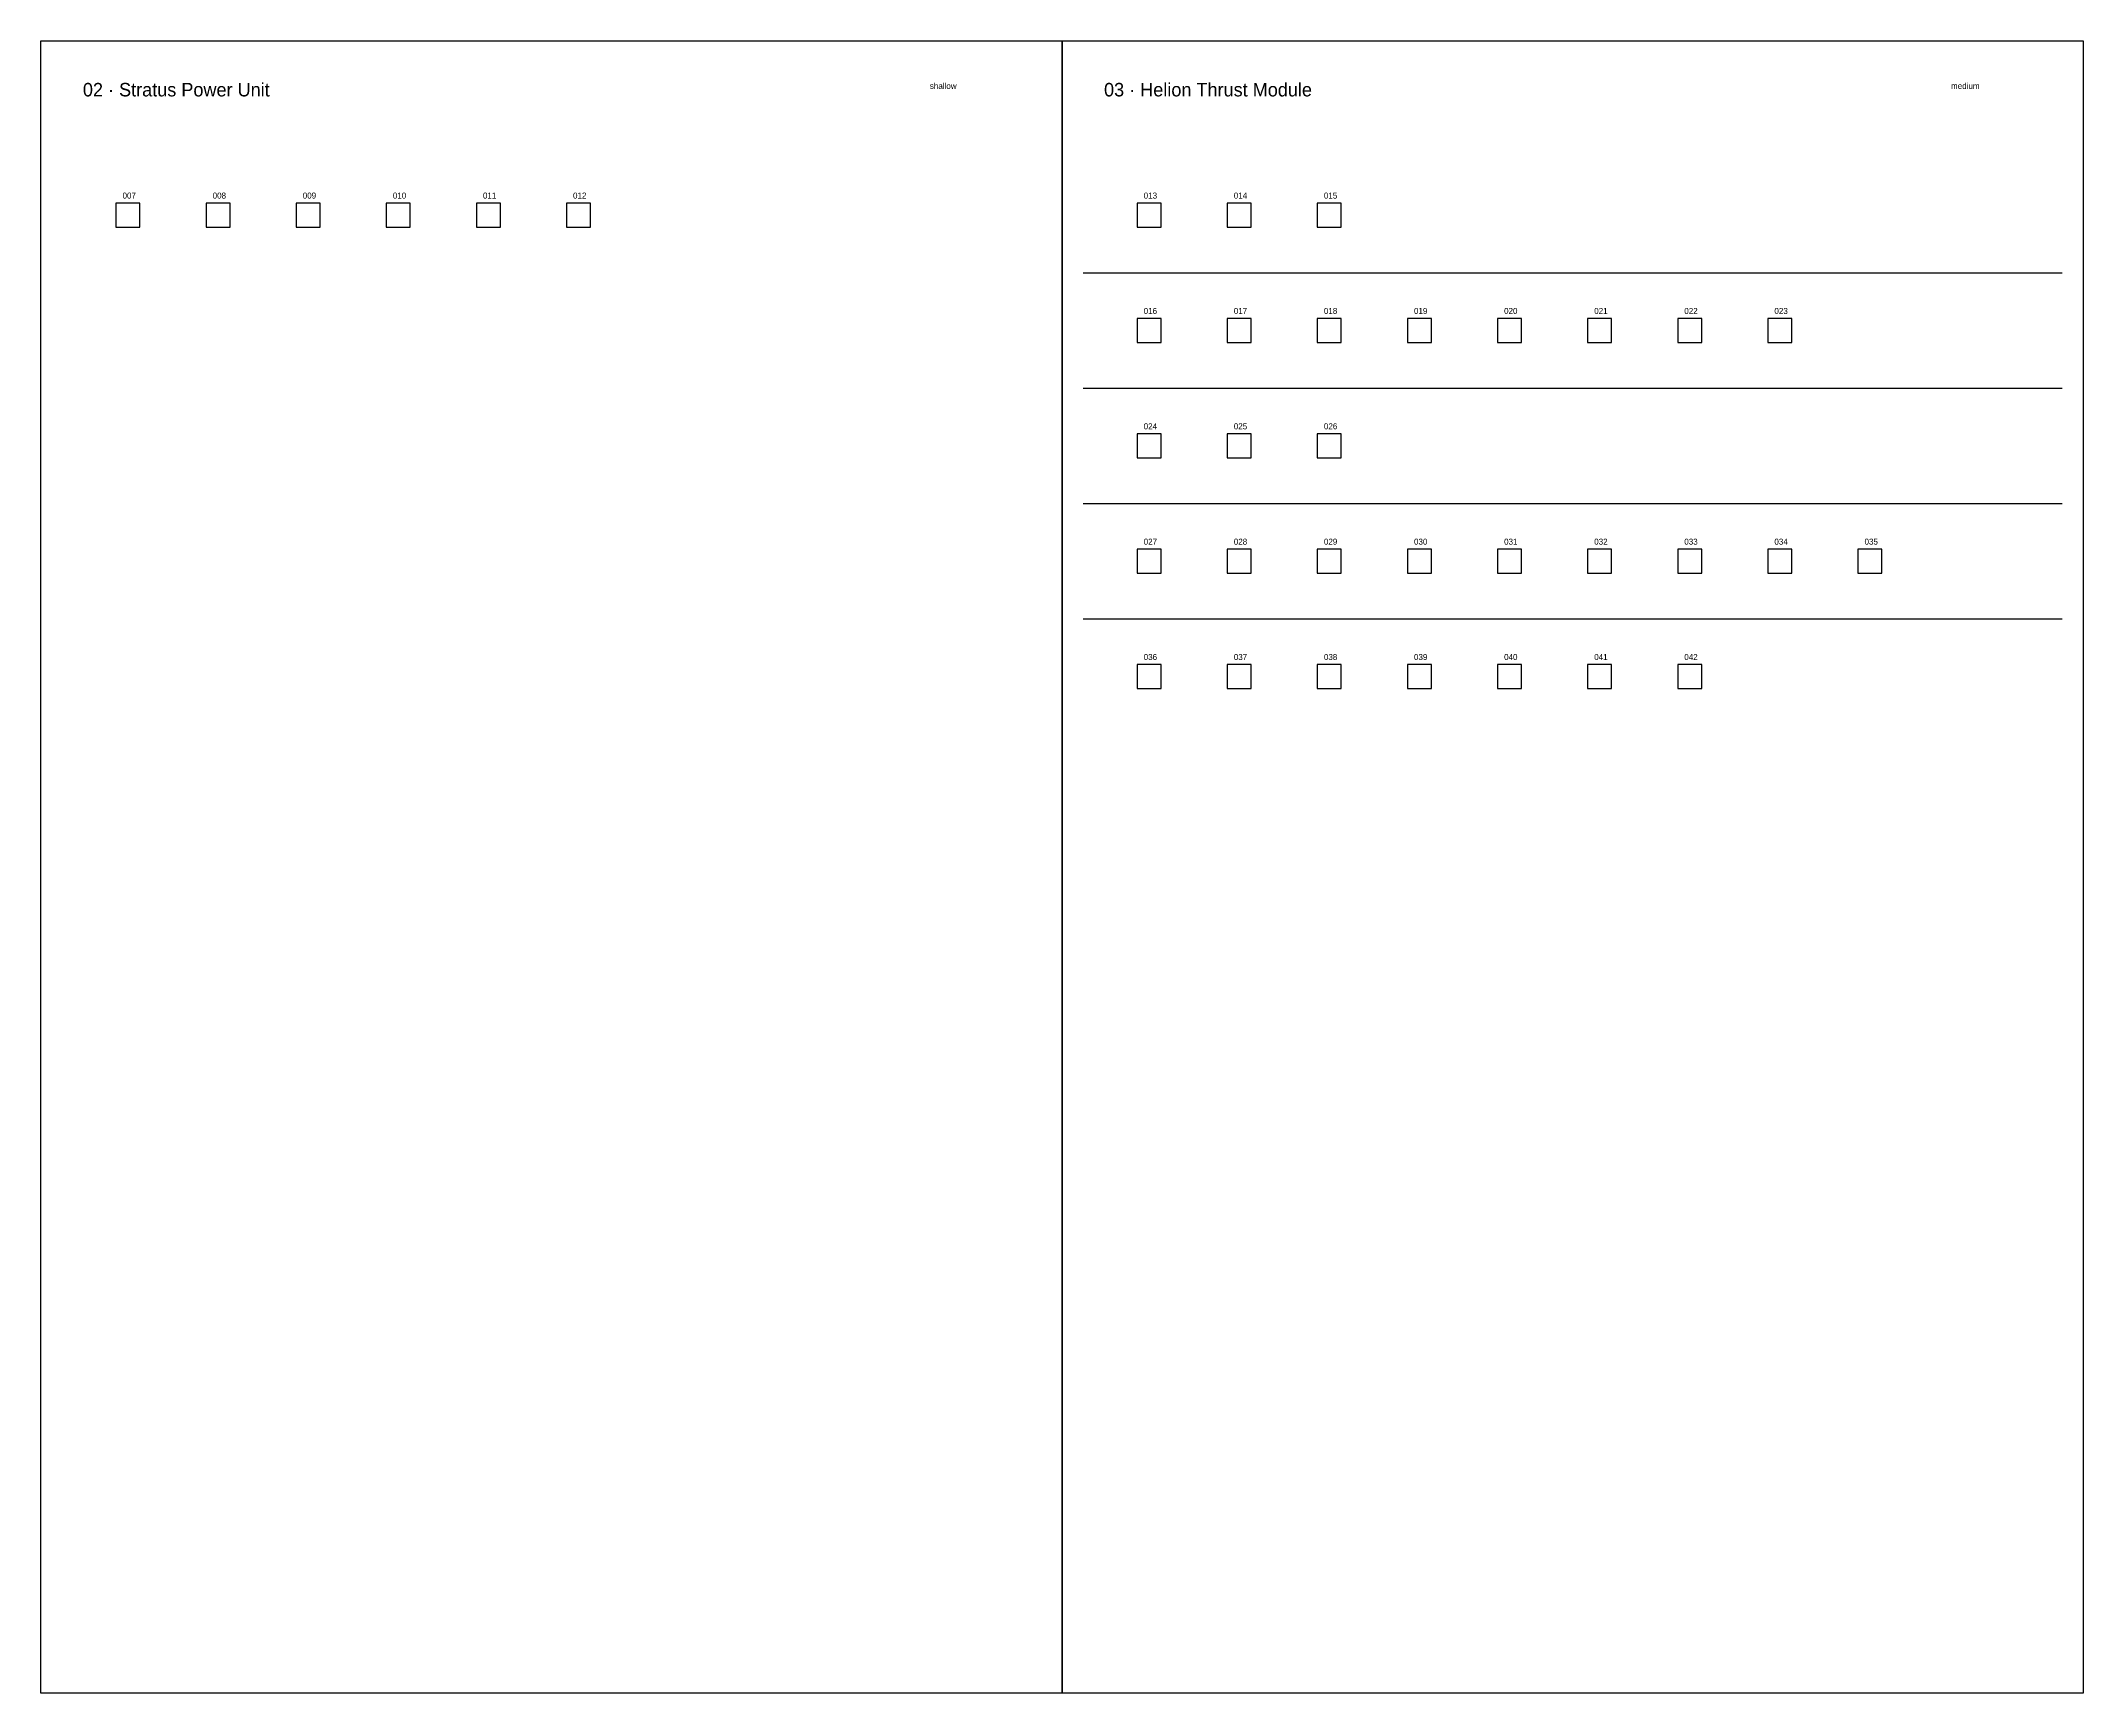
# Model space of a CAD drawing. Header units: metres. Extents: x 0 to 1360, y -2750 to 0.
# Drawn here: x 340 to 1020, y -550 to 0 of the extents above; entities that cross this region are included whole.
import ezdxf

# ---------------------------------------------------------------- set-up
doc = ezdxf.new("R2010")
doc.units = ezdxf.units.M
for name, color, linetype in [('FITTING', 5, 'Continuous'), ('SYS-BORDER', 8, 'Continuous'), ('SYS-DIVIDER', 253, 'Continuous'), ('SYS-NAME', 7, 'Continuous'), ('TEXT-SEQ', 3, 'Continuous')]:
    doc.layers.add(name, color=color, linetype=linetype)

msp = doc.modelspace()

# ---------------------------------------------------------------- texts
at = {"layer": 'SYS-DIVIDER'}
for s, p in [('shallow', (636, -16)), ('medium', (976, -16))]:
    msp.add_text(s, height=2, dxfattribs=at).set_placement(p)
at = {"layer": 'SYS-NAME'}
for s, p in [('02 · Stratus Power Unit', (354, -18.5)), ('03 · Helion Thrust Module', (694, -18.5))]:
    msp.add_text(s, height=4.5, dxfattribs=at).set_placement(p)
at = {"layer": 'TEXT-SEQ'}
for s, p in [('007', (367.2, -52.5)), ('008', (397.2, -52.5)), ('009', (427.2, -52.5)), ('010', (457.2, -52.5)), ('011', (487.2, -52.5)), ('012', (517.2, -52.5)), ('013', (707.2, -52.5)), ('014', (737.2, -52.5)), ('015', (767.2, -52.5)), ('016', (707.2, -90.9)), ('017', (737.2, -90.9)), ('018', (767.2, -90.9)), ('019', (797.2, -90.9)), ('020', (827.2, -90.9)), ('021', (857.2, -90.9)), ('022', (887.2, -90.9)), ('023', (917.2, -90.9)), ('024', (707.2, -129.3)), ('025', (737.2, -129.3)), ('026', (767.2, -129.3)), ('027', (707.2, -167.7)), ('028', (737.2, -167.7)), ('029', (767.2, -167.7)), ('030', (797.2, -167.7)), ('031', (827.2, -167.7)), ('032', (857.2, -167.7)), ('033', (887.2, -167.7)), ('034', (917.2, -167.7)), ('035', (947.2, -167.7)), ('036', (707.2, -206.1)), ('037', (737.2, -206.1)), ('038', (767.2, -206.1)), ('039', (797.2, -206.1)), ('040', (827.2, -206.1)), ('041', (857.2, -206.1)), ('042', (887.2, -206.1))]:
    msp.add_text(s, height=2, dxfattribs=at).set_placement(p)

# ---------------------------------------------------------------- linework, layer by layer
at = {"layer": 'FITTING'}
for points in [[(365, -62), (373, -62), (373, -54), (365, -54), (365, -62)], [(395, -62), (403, -62), (403, -54), (395, -54), (395, -62)], [(425, -62), (433, -62), (433, -54), (425, -54), (425, -62)], [(455, -62), (463, -62), (463, -54), (455, -54), (455, -62)], [(485, -62), (493, -62), (493, -54), (485, -54), (485, -62)], [(515, -62), (523, -62), (523, -54), (515, -54), (515, -62)], [(705, -62), (713, -62), (713, -54), (705, -54), (705, -62)], [(735, -62), (743, -62), (743, -54), (735, -54), (735, -62)], [(765, -62), (773, -62), (773, -54), (765, -54), (765, -62)], [(705, -100.4), (713, -100.4), (713, -92.4), (705, -92.4), (705, -100.4)], [(735, -100.4), (743, -100.4), (743, -92.4), (735, -92.4), (735, -100.4)], [(765, -100.4), (773, -100.4), (773, -92.4), (765, -92.4), (765, -100.4)], [(795, -100.4), (803, -100.4), (803, -92.4), (795, -92.4), (795, -100.4)], [(825, -100.4), (833, -100.4), (833, -92.4), (825, -92.4), (825, -100.4)], [(855, -100.4), (863, -100.4), (863, -92.4), (855, -92.4), (855, -100.4)], [(885, -100.4), (893, -100.4), (893, -92.4), (885, -92.4), (885, -100.4)], [(915, -100.4), (923, -100.4), (923, -92.4), (915, -92.4), (915, -100.4)], [(705, -138.8), (713, -138.8), (713, -130.8), (705, -130.8), (705, -138.8)], [(735, -138.8), (743, -138.8), (743, -130.8), (735, -130.8), (735, -138.8)], [(765, -138.8), (773, -138.8), (773, -130.8), (765, -130.8), (765, -138.8)], [(705, -177.2), (713, -177.2), (713, -169.2), (705, -169.2), (705, -177.2)], [(735, -177.2), (743, -177.2), (743, -169.2), (735, -169.2), (735, -177.2)], [(765, -177.2), (773, -177.2), (773, -169.2), (765, -169.2), (765, -177.2)], [(795, -177.2), (803, -177.2), (803, -169.2), (795, -169.2), (795, -177.2)], [(825, -177.2), (833, -177.2), (833, -169.2), (825, -169.2), (825, -177.2)], [(855, -177.2), (863, -177.2), (863, -169.2), (855, -169.2), (855, -177.2)], [(885, -177.2), (893, -177.2), (893, -169.2), (885, -169.2), (885, -177.2)], [(915, -177.2), (923, -177.2), (923, -169.2), (915, -169.2), (915, -177.2)], [(945, -177.2), (953, -177.2), (953, -169.2), (945, -169.2), (945, -177.2)], [(705, -215.6), (713, -215.6), (713, -207.6), (705, -207.6), (705, -215.6)], [(735, -215.6), (743, -215.6), (743, -207.6), (735, -207.6), (735, -215.6)], [(765, -215.6), (773, -215.6), (773, -207.6), (765, -207.6), (765, -215.6)], [(795, -215.6), (803, -215.6), (803, -207.6), (795, -207.6), (795, -215.6)], [(825, -215.6), (833, -215.6), (833, -207.6), (825, -207.6), (825, -215.6)], [(855, -215.6), (863, -215.6), (863, -207.6), (855, -207.6), (855, -215.6)], [(885, -215.6), (893, -215.6), (893, -207.6), (885, -207.6), (885, -215.6)]]:
    msp.add_lwpolyline(points, dxfattribs=at)
at = {"layer": 'SYS-BORDER'}
for points in [[(340, 0), (680, 0), (680, -550), (340, -550), (340, 0)], [(680, 0), (1020, 0), (1020, -550), (680, -550), (680, 0)]]:
    msp.add_lwpolyline(points, dxfattribs=at)
at = {"layer": 'SYS-DIVIDER'}
for p, q in [((687, -77.2), (1013, -77.2)), ((687, -115.6), (1013, -115.6)), ((687, -154), (1013, -154)), ((687, -192.4), (1013, -192.4))]:
    msp.add_line(p, q, dxfattribs=at)

msp.set_redraw_order([(e.dxf.handle, doc.entitydb.next_handle()) for e in msp.query("TEXT MTEXT ATTDEF DIMENSION ARC_DIMENSION")])  # texts and dimensions are drawn at this point

doc.saveas('drawing.dxf')
